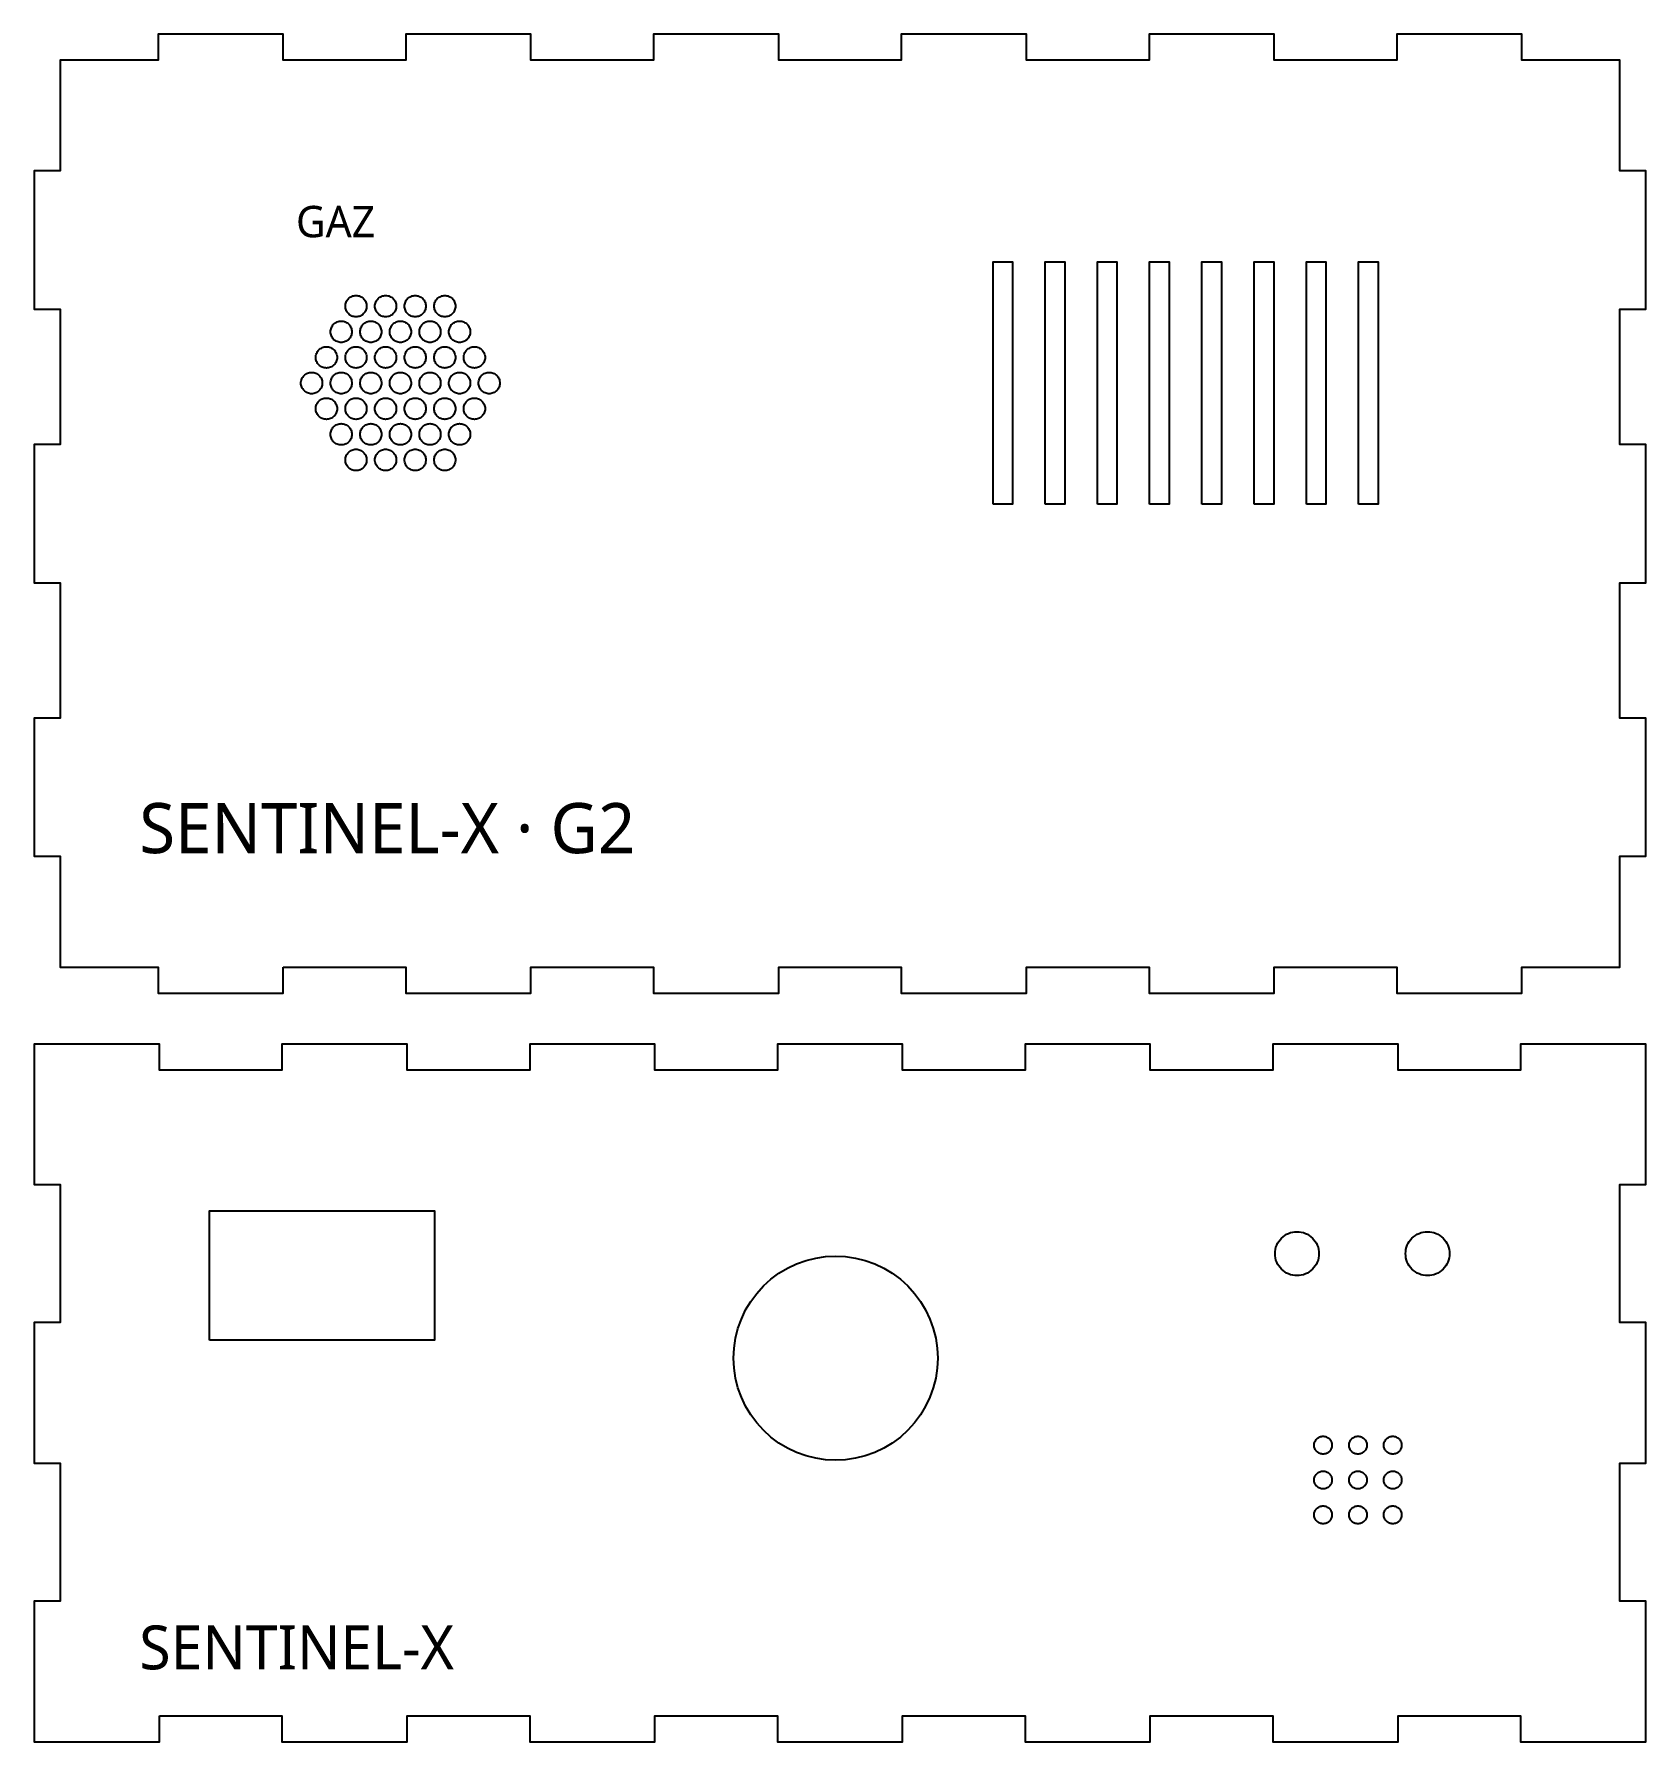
# Model space of a CAD drawing. Header units: millimetres. Extents: x 5 to 190, y 5 to 201.
import ezdxf

# ---------------------------------------------------------------- set-up
doc = ezdxf.new("R2010")
doc.units = ezdxf.units.MM
doc.layers.add('DECOUPE', color=1, linetype='Continuous')
doc.layers.add('GRAVURE', color=5, linetype='Continuous')
doc.styles.add('OpenSans', font='OpenSans-Regular.ttf')

msp = doc.modelspace()

# ---------------------------------------------------------------- texts
at = {"layer": 'GRAVURE', "style": 'OpenSans'}
for s, height, p in [('GAZ', 3.6, (35, 177.75)), ('SENTINEL-X · G2', 5.76, (17, 107)), ('SENTINEL-X', 5.04, (17, 13.25))]:
    msp.add_text(s, height=height, dxfattribs=at).set_placement(p)

# ---------------------------------------------------------------- linework, layer by layer
at = {"layer": 'DECOUPE'}
for points in [[(33.54, 93.92), (47.62, 93.92), (47.62, 90.92), (62, 90.92), (62, 93.92), (76.08, 93.92), (76.08, 90.92), (90.46, 90.92), (90.46, 93.92), (104.54, 93.92), (104.54, 90.92), (118.92, 90.92), (118.92, 93.92), (133, 93.92), (133, 90.92), (147.38, 90.92), (147.38, 93.92), (161.46, 93.92), (161.46, 90.92), (175.84, 90.92), (175.84, 93.92), (187.08, 93.92), (187.08, 106.64), (190.08, 106.64), (190.08, 122.5), (187.08, 122.5), (187.08, 138.07), (190.08, 138.07), (190.08, 153.93), (187.08, 153.93), (187.08, 169.5), (190.08, 169.5), (190.08, 185.36), (187.08, 185.36), (187.08, 198.07), (175.84, 198.07), (175.84, 201.07), (161.46, 201.07), (161.46, 198.07), (147.38, 198.07), (147.38, 201.07), (133, 201.07), (133, 198.07), (118.92, 198.07), (118.92, 201.07), (104.54, 201.07), (104.54, 198.07), (90.46, 198.07), (90.46, 201.07), (76.08, 201.07), (76.08, 198.07), (62, 198.07), (62, 201.07), (47.62, 201.07), (47.62, 198.07), (33.54, 198.07), (33.54, 201.07), (19.16, 201.07), (19.16, 198.07), (7.93, 198.07), (7.93, 185.36), (4.92, 185.36), (4.92, 169.5), (7.93, 169.5), (7.93, 153.93), (4.92, 153.93), (4.92, 138.07), (7.93, 138.07), (7.93, 122.5), (4.92, 122.5), (4.92, 106.64), (7.93, 106.64), (7.93, 93.92), (19.16, 93.92), (19.16, 90.92), (33.54, 90.92)], [(115.08, 147.07), (115.08, 174.93), (117.33, 174.93), (117.33, 147.07)], [(121.08, 147.07), (121.08, 174.93), (123.33, 174.93), (123.33, 147.07)], [(127.08, 147.07), (127.08, 174.93), (129.32, 174.93), (129.32, 147.07)], [(133.07, 147.07), (133.07, 174.93), (135.32, 174.93), (135.32, 147.07)], [(139.07, 147.07), (139.07, 174.93), (141.33, 174.93), (141.33, 147.07)], [(145.08, 147.07), (145.08, 174.93), (147.33, 174.93), (147.33, 147.07)], [(151.08, 147.07), (151.08, 174.93), (153.33, 174.93), (153.33, 147.07)], [(157.08, 147.07), (157.08, 174.93), (159.33, 174.93), (159.33, 147.07)], [(41.78, 168.61), (41.66, 168.63), (41.54, 168.66), (41.43, 168.7), (41.32, 168.75), (41.22, 168.81), (41.12, 168.89), (41.03, 168.97), (40.95, 169.06), (40.88, 169.15), (40.82, 169.26), (40.77, 169.36), (40.73, 169.48), (40.7, 169.59), (40.68, 169.71), (40.68, 169.83), (40.68, 169.95), (40.7, 170.07), (40.73, 170.19), (40.77, 170.3), (40.82, 170.41), (40.88, 170.51), (40.95, 170.61), (41.03, 170.7), (41.12, 170.78), (41.22, 170.85), (41.32, 170.91), (41.43, 170.96), (41.54, 171.01), (41.66, 171.03), (41.78, 171.05), (41.9, 171.06), (42.02, 171.05), (42.14, 171.03), (42.26, 171.01), (42.37, 170.96), (42.48, 170.91), (42.58, 170.85), (42.68, 170.78), (42.77, 170.7), (42.85, 170.61), (42.92, 170.51), (42.98, 170.41), (43.03, 170.3), (43.07, 170.19), (43.1, 170.07), (43.12, 169.95), (43.12, 169.83), (43.12, 169.71), (43.1, 169.59), (43.07, 169.48), (43.03, 169.36), (42.98, 169.26), (42.92, 169.15), (42.85, 169.06), (42.77, 168.97), (42.68, 168.89), (42.58, 168.81), (42.48, 168.75), (42.37, 168.7), (42.26, 168.66), (42.14, 168.63), (42.02, 168.61), (41.9, 168.61)], [(45.18, 168.61), (45.06, 168.63), (44.94, 168.66), (44.83, 168.7), (44.72, 168.75), (44.62, 168.81), (44.52, 168.89), (44.43, 168.97), (44.35, 169.06), (44.28, 169.15), (44.22, 169.26), (44.17, 169.36), (44.13, 169.48), (44.1, 169.59), (44.08, 169.71), (44.08, 169.83), (44.08, 169.95), (44.1, 170.07), (44.13, 170.19), (44.17, 170.3), (44.22, 170.41), (44.28, 170.51), (44.35, 170.61), (44.43, 170.7), (44.52, 170.78), (44.62, 170.85), (44.72, 170.91), (44.83, 170.96), (44.94, 171.01), (45.06, 171.03), (45.18, 171.05), (45.3, 171.06), (45.42, 171.05), (45.54, 171.03), (45.66, 171.01), (45.77, 170.96), (45.88, 170.91), (45.98, 170.85), (46.08, 170.78), (46.17, 170.7), (46.25, 170.61), (46.32, 170.51), (46.38, 170.41), (46.43, 170.3), (46.47, 170.19), (46.5, 170.07), (46.52, 169.95), (46.52, 169.83), (46.52, 169.71), (46.5, 169.59), (46.47, 169.48), (46.43, 169.36), (46.38, 169.26), (46.32, 169.15), (46.25, 169.06), (46.17, 168.97), (46.08, 168.89), (45.98, 168.81), (45.88, 168.75), (45.77, 168.7), (45.66, 168.66), (45.54, 168.63), (45.42, 168.61), (45.3, 168.61)], [(48.58, 168.61), (48.46, 168.63), (48.34, 168.66), (48.23, 168.7), (48.12, 168.75), (48.02, 168.81), (47.92, 168.89), (47.83, 168.97), (47.75, 169.06), (47.68, 169.15), (47.62, 169.26), (47.57, 169.36), (47.53, 169.48), (47.5, 169.59), (47.48, 169.71), (47.48, 169.83), (47.48, 169.95), (47.5, 170.07), (47.53, 170.19), (47.57, 170.3), (47.62, 170.41), (47.68, 170.51), (47.75, 170.61), (47.83, 170.7), (47.92, 170.78), (48.02, 170.85), (48.12, 170.91), (48.23, 170.96), (48.34, 171.01), (48.46, 171.03), (48.58, 171.05), (48.7, 171.06), (48.82, 171.05), (48.94, 171.03), (49.06, 171.01), (49.17, 170.96), (49.28, 170.91), (49.38, 170.85), (49.48, 170.78), (49.57, 170.7), (49.65, 170.61), (49.72, 170.51), (49.78, 170.41), (49.83, 170.3), (49.87, 170.19), (49.9, 170.07), (49.92, 169.95), (49.92, 169.83), (49.92, 169.71), (49.9, 169.59), (49.87, 169.48), (49.83, 169.36), (49.78, 169.26), (49.72, 169.15), (49.65, 169.06), (49.57, 168.97), (49.48, 168.89), (49.38, 168.81), (49.28, 168.75), (49.17, 168.7), (49.06, 168.66), (48.94, 168.63), (48.82, 168.61), (48.7, 168.61)], [(51.98, 168.61), (51.86, 168.63), (51.74, 168.66), (51.63, 168.7), (51.52, 168.75), (51.42, 168.81), (51.32, 168.89), (51.23, 168.97), (51.15, 169.06), (51.08, 169.15), (51.02, 169.26), (50.97, 169.36), (50.93, 169.48), (50.9, 169.59), (50.88, 169.71), (50.88, 169.83), (50.88, 169.95), (50.9, 170.07), (50.93, 170.19), (50.97, 170.3), (51.02, 170.41), (51.08, 170.51), (51.15, 170.61), (51.23, 170.7), (51.32, 170.78), (51.42, 170.85), (51.52, 170.91), (51.63, 170.96), (51.74, 171.01), (51.86, 171.03), (51.98, 171.05), (52.1, 171.06), (52.22, 171.05), (52.34, 171.03), (52.46, 171.01), (52.57, 170.96), (52.68, 170.91), (52.78, 170.85), (52.88, 170.78), (52.97, 170.7), (53.05, 170.61), (53.12, 170.51), (53.18, 170.41), (53.23, 170.3), (53.27, 170.19), (53.3, 170.07), (53.32, 169.95), (53.32, 169.83), (53.32, 169.71), (53.3, 169.59), (53.27, 169.48), (53.23, 169.36), (53.18, 169.26), (53.12, 169.15), (53.05, 169.06), (52.97, 168.97), (52.88, 168.89), (52.78, 168.81), (52.68, 168.75), (52.57, 168.7), (52.46, 168.66), (52.34, 168.63), (52.22, 168.61), (52.1, 168.61)], [(40.08, 165.67), (39.96, 165.69), (39.84, 165.72), (39.73, 165.76), (39.62, 165.81), (39.52, 165.87), (39.42, 165.94), (39.33, 166.02), (39.25, 166.11), (39.18, 166.21), (39.12, 166.31), (39.07, 166.42), (39.03, 166.53), (39, 166.65), (38.98, 166.77), (38.98, 166.89), (38.98, 167.01), (39, 167.13), (39.03, 167.24), (39.07, 167.36), (39.12, 167.47), (39.18, 167.57), (39.25, 167.67), (39.33, 167.75), (39.42, 167.84), (39.52, 167.91), (39.62, 167.97), (39.73, 168.02), (39.84, 168.06), (39.96, 168.09), (40.08, 168.11), (40.2, 168.11), (40.32, 168.11), (40.44, 168.09), (40.56, 168.06), (40.67, 168.02), (40.78, 167.97), (40.88, 167.91), (40.98, 167.84), (41.07, 167.75), (41.15, 167.67), (41.22, 167.57), (41.28, 167.47), (41.33, 167.36), (41.37, 167.24), (41.4, 167.13), (41.42, 167.01), (41.42, 166.89), (41.42, 166.77), (41.4, 166.65), (41.37, 166.53), (41.33, 166.42), (41.28, 166.31), (41.22, 166.21), (41.15, 166.11), (41.07, 166.02), (40.98, 165.94), (40.88, 165.87), (40.78, 165.81), (40.67, 165.76), (40.56, 165.72), (40.44, 165.69), (40.32, 165.67), (40.2, 165.66)], [(43.48, 165.67), (43.36, 165.69), (43.24, 165.72), (43.13, 165.76), (43.02, 165.81), (42.92, 165.87), (42.82, 165.94), (42.73, 166.02), (42.65, 166.11), (42.58, 166.21), (42.52, 166.31), (42.47, 166.42), (42.43, 166.53), (42.4, 166.65), (42.38, 166.77), (42.38, 166.89), (42.38, 167.01), (42.4, 167.13), (42.43, 167.24), (42.47, 167.36), (42.52, 167.47), (42.58, 167.57), (42.65, 167.67), (42.73, 167.75), (42.82, 167.84), (42.92, 167.91), (43.02, 167.97), (43.13, 168.02), (43.24, 168.06), (43.36, 168.09), (43.48, 168.11), (43.6, 168.11), (43.72, 168.11), (43.84, 168.09), (43.96, 168.06), (44.07, 168.02), (44.18, 167.97), (44.28, 167.91), (44.38, 167.84), (44.47, 167.75), (44.55, 167.67), (44.62, 167.57), (44.68, 167.47), (44.73, 167.36), (44.77, 167.24), (44.8, 167.13), (44.82, 167.01), (44.82, 166.89), (44.82, 166.77), (44.8, 166.65), (44.77, 166.53), (44.73, 166.42), (44.68, 166.31), (44.62, 166.21), (44.55, 166.11), (44.47, 166.02), (44.38, 165.94), (44.28, 165.87), (44.18, 165.81), (44.07, 165.76), (43.96, 165.72), (43.84, 165.69), (43.72, 165.67), (43.6, 165.66)], [(46.88, 165.67), (46.76, 165.69), (46.64, 165.72), (46.53, 165.76), (46.42, 165.81), (46.32, 165.87), (46.22, 165.94), (46.13, 166.02), (46.05, 166.11), (45.98, 166.21), (45.92, 166.31), (45.87, 166.42), (45.83, 166.53), (45.8, 166.65), (45.78, 166.77), (45.78, 166.89), (45.78, 167.01), (45.8, 167.13), (45.83, 167.24), (45.87, 167.36), (45.92, 167.47), (45.98, 167.57), (46.05, 167.67), (46.13, 167.75), (46.22, 167.84), (46.32, 167.91), (46.42, 167.97), (46.53, 168.02), (46.64, 168.06), (46.76, 168.09), (46.88, 168.11), (47, 168.11), (47.12, 168.11), (47.24, 168.09), (47.36, 168.06), (47.47, 168.02), (47.58, 167.97), (47.68, 167.91), (47.78, 167.84), (47.87, 167.75), (47.95, 167.67), (48.02, 167.57), (48.08, 167.47), (48.13, 167.36), (48.17, 167.24), (48.2, 167.13), (48.22, 167.01), (48.22, 166.89), (48.22, 166.77), (48.2, 166.65), (48.17, 166.53), (48.13, 166.42), (48.08, 166.31), (48.02, 166.21), (47.95, 166.11), (47.87, 166.02), (47.78, 165.94), (47.68, 165.87), (47.58, 165.81), (47.47, 165.76), (47.36, 165.72), (47.24, 165.69), (47.12, 165.67), (47, 165.66)], [(50.28, 165.67), (50.16, 165.69), (50.04, 165.72), (49.93, 165.76), (49.82, 165.81), (49.72, 165.87), (49.62, 165.94), (49.53, 166.02), (49.45, 166.11), (49.38, 166.21), (49.32, 166.31), (49.27, 166.42), (49.23, 166.53), (49.2, 166.65), (49.18, 166.77), (49.18, 166.89), (49.18, 167.01), (49.2, 167.13), (49.23, 167.24), (49.27, 167.36), (49.32, 167.47), (49.38, 167.57), (49.45, 167.67), (49.53, 167.75), (49.62, 167.84), (49.72, 167.91), (49.82, 167.97), (49.93, 168.02), (50.04, 168.06), (50.16, 168.09), (50.28, 168.11), (50.4, 168.11), (50.52, 168.11), (50.64, 168.09), (50.76, 168.06), (50.87, 168.02), (50.98, 167.97), (51.08, 167.91), (51.18, 167.84), (51.27, 167.75), (51.35, 167.67), (51.42, 167.57), (51.48, 167.47), (51.53, 167.36), (51.57, 167.24), (51.6, 167.13), (51.62, 167.01), (51.62, 166.89), (51.62, 166.77), (51.6, 166.65), (51.57, 166.53), (51.53, 166.42), (51.48, 166.31), (51.42, 166.21), (51.35, 166.11), (51.27, 166.02), (51.18, 165.94), (51.08, 165.87), (50.98, 165.81), (50.87, 165.76), (50.76, 165.72), (50.64, 165.69), (50.52, 165.67), (50.4, 165.66)], [(53.68, 165.67), (53.56, 165.69), (53.44, 165.72), (53.33, 165.76), (53.22, 165.81), (53.12, 165.87), (53.02, 165.94), (52.93, 166.02), (52.85, 166.11), (52.78, 166.21), (52.72, 166.31), (52.67, 166.42), (52.63, 166.53), (52.6, 166.65), (52.58, 166.77), (52.58, 166.89), (52.58, 167.01), (52.6, 167.13), (52.63, 167.24), (52.67, 167.36), (52.72, 167.47), (52.78, 167.57), (52.85, 167.67), (52.93, 167.75), (53.02, 167.84), (53.12, 167.91), (53.22, 167.97), (53.33, 168.02), (53.44, 168.06), (53.56, 168.09), (53.68, 168.11), (53.8, 168.11), (53.92, 168.11), (54.04, 168.09), (54.16, 168.06), (54.27, 168.02), (54.38, 167.97), (54.48, 167.91), (54.58, 167.84), (54.67, 167.75), (54.75, 167.67), (54.82, 167.57), (54.88, 167.47), (54.93, 167.36), (54.97, 167.24), (55, 167.13), (55.02, 167.01), (55.02, 166.89), (55.02, 166.77), (55, 166.65), (54.97, 166.53), (54.93, 166.42), (54.88, 166.31), (54.82, 166.21), (54.75, 166.11), (54.67, 166.02), (54.58, 165.94), (54.48, 165.87), (54.38, 165.81), (54.27, 165.76), (54.16, 165.72), (54.04, 165.69), (53.92, 165.67), (53.8, 165.66)], [(38.38, 162.73), (38.26, 162.74), (38.14, 162.77), (38.03, 162.81), (37.92, 162.86), (37.82, 162.93), (37.72, 163), (37.63, 163.08), (37.55, 163.17), (37.48, 163.26), (37.42, 163.37), (37.37, 163.48), (37.33, 163.59), (37.3, 163.71), (37.28, 163.82), (37.28, 163.94), (37.28, 164.06), (37.3, 164.18), (37.33, 164.3), (37.37, 164.41), (37.42, 164.52), (37.48, 164.62), (37.55, 164.72), (37.63, 164.81), (37.72, 164.89), (37.82, 164.96), (37.92, 165.02), (38.03, 165.08), (38.14, 165.12), (38.26, 165.15), (38.38, 165.16), (38.5, 165.17), (38.62, 165.16), (38.74, 165.15), (38.86, 165.12), (38.97, 165.08), (39.08, 165.02), (39.18, 164.96), (39.28, 164.89), (39.37, 164.81), (39.45, 164.72), (39.52, 164.62), (39.58, 164.52), (39.63, 164.41), (39.67, 164.3), (39.7, 164.18), (39.72, 164.06), (39.72, 163.94), (39.72, 163.82), (39.7, 163.71), (39.67, 163.59), (39.63, 163.48), (39.58, 163.37), (39.52, 163.26), (39.45, 163.17), (39.37, 163.08), (39.28, 163), (39.18, 162.93), (39.08, 162.86), (38.97, 162.81), (38.86, 162.77), (38.74, 162.74), (38.62, 162.73), (38.5, 162.72)], [(41.78, 162.73), (41.66, 162.74), (41.54, 162.77), (41.43, 162.81), (41.32, 162.86), (41.22, 162.93), (41.12, 163), (41.03, 163.08), (40.95, 163.17), (40.88, 163.26), (40.82, 163.37), (40.77, 163.48), (40.73, 163.59), (40.7, 163.71), (40.68, 163.82), (40.68, 163.94), (40.68, 164.06), (40.7, 164.18), (40.73, 164.3), (40.77, 164.41), (40.82, 164.52), (40.88, 164.62), (40.95, 164.72), (41.03, 164.81), (41.12, 164.89), (41.22, 164.96), (41.32, 165.02), (41.43, 165.08), (41.54, 165.12), (41.66, 165.15), (41.78, 165.16), (41.9, 165.17), (42.02, 165.16), (42.14, 165.15), (42.26, 165.12), (42.37, 165.08), (42.48, 165.02), (42.58, 164.96), (42.68, 164.89), (42.77, 164.81), (42.85, 164.72), (42.92, 164.62), (42.98, 164.52), (43.03, 164.41), (43.07, 164.3), (43.1, 164.18), (43.12, 164.06), (43.12, 163.94), (43.12, 163.82), (43.1, 163.71), (43.07, 163.59), (43.03, 163.48), (42.98, 163.37), (42.92, 163.26), (42.85, 163.17), (42.77, 163.08), (42.68, 163), (42.58, 162.93), (42.48, 162.86), (42.37, 162.81), (42.26, 162.77), (42.14, 162.74), (42.02, 162.73), (41.9, 162.72)], [(45.18, 162.73), (45.06, 162.74), (44.94, 162.77), (44.83, 162.81), (44.72, 162.86), (44.62, 162.93), (44.52, 163), (44.43, 163.08), (44.35, 163.17), (44.28, 163.26), (44.22, 163.37), (44.17, 163.48), (44.13, 163.59), (44.1, 163.71), (44.08, 163.82), (44.08, 163.94), (44.08, 164.06), (44.1, 164.18), (44.13, 164.3), (44.17, 164.41), (44.22, 164.52), (44.28, 164.62), (44.35, 164.72), (44.43, 164.81), (44.52, 164.89), (44.62, 164.96), (44.72, 165.02), (44.83, 165.08), (44.94, 165.12), (45.06, 165.15), (45.18, 165.16), (45.3, 165.17), (45.42, 165.16), (45.54, 165.15), (45.66, 165.12), (45.77, 165.08), (45.88, 165.02), (45.98, 164.96), (46.08, 164.89), (46.17, 164.81), (46.25, 164.72), (46.32, 164.62), (46.38, 164.52), (46.43, 164.41), (46.47, 164.3), (46.5, 164.18), (46.52, 164.06), (46.52, 163.94), (46.52, 163.82), (46.5, 163.71), (46.47, 163.59), (46.43, 163.48), (46.38, 163.37), (46.32, 163.26), (46.25, 163.17), (46.17, 163.08), (46.08, 163), (45.98, 162.93), (45.88, 162.86), (45.77, 162.81), (45.66, 162.77), (45.54, 162.74), (45.42, 162.73), (45.3, 162.72)], [(48.58, 162.73), (48.46, 162.74), (48.34, 162.77), (48.23, 162.81), (48.12, 162.86), (48.02, 162.93), (47.92, 163), (47.83, 163.08), (47.75, 163.17), (47.68, 163.26), (47.62, 163.37), (47.57, 163.48), (47.53, 163.59), (47.5, 163.71), (47.48, 163.82), (47.48, 163.94), (47.48, 164.06), (47.5, 164.18), (47.53, 164.3), (47.57, 164.41), (47.62, 164.52), (47.68, 164.62), (47.75, 164.72), (47.83, 164.81), (47.92, 164.89), (48.02, 164.96), (48.12, 165.02), (48.23, 165.08), (48.34, 165.12), (48.46, 165.15), (48.58, 165.16), (48.7, 165.17), (48.82, 165.16), (48.94, 165.15), (49.06, 165.12), (49.17, 165.08), (49.28, 165.02), (49.38, 164.96), (49.48, 164.89), (49.57, 164.81), (49.65, 164.72), (49.72, 164.62), (49.78, 164.52), (49.83, 164.41), (49.87, 164.3), (49.9, 164.18), (49.92, 164.06), (49.92, 163.94), (49.92, 163.82), (49.9, 163.71), (49.87, 163.59), (49.83, 163.48), (49.78, 163.37), (49.72, 163.26), (49.65, 163.17), (49.57, 163.08), (49.48, 163), (49.38, 162.93), (49.28, 162.86), (49.17, 162.81), (49.06, 162.77), (48.94, 162.74), (48.82, 162.73), (48.7, 162.72)], [(51.98, 162.73), (51.86, 162.74), (51.74, 162.77), (51.63, 162.81), (51.52, 162.86), (51.42, 162.93), (51.32, 163), (51.23, 163.08), (51.15, 163.17), (51.08, 163.26), (51.02, 163.37), (50.97, 163.48), (50.93, 163.59), (50.9, 163.71), (50.88, 163.82), (50.88, 163.94), (50.88, 164.06), (50.9, 164.18), (50.93, 164.3), (50.97, 164.41), (51.02, 164.52), (51.08, 164.62), (51.15, 164.72), (51.23, 164.81), (51.32, 164.89), (51.42, 164.96), (51.52, 165.02), (51.63, 165.08), (51.74, 165.12), (51.86, 165.15), (51.98, 165.16), (52.1, 165.17), (52.22, 165.16), (52.34, 165.15), (52.46, 165.12), (52.57, 165.08), (52.68, 165.02), (52.78, 164.96), (52.88, 164.89), (52.97, 164.81), (53.05, 164.72), (53.12, 164.62), (53.18, 164.52), (53.23, 164.41), (53.27, 164.3), (53.3, 164.18), (53.32, 164.06), (53.32, 163.94), (53.32, 163.82), (53.3, 163.71), (53.27, 163.59), (53.23, 163.48), (53.18, 163.37), (53.12, 163.26), (53.05, 163.17), (52.97, 163.08), (52.88, 163), (52.78, 162.93), (52.68, 162.86), (52.57, 162.81), (52.46, 162.77), (52.34, 162.74), (52.22, 162.73), (52.1, 162.72)], [(55.38, 162.73), (55.26, 162.74), (55.14, 162.77), (55.03, 162.81), (54.92, 162.86), (54.82, 162.93), (54.72, 163), (54.63, 163.08), (54.55, 163.17), (54.48, 163.26), (54.42, 163.37), (54.37, 163.48), (54.33, 163.59), (54.3, 163.71), (54.28, 163.82), (54.28, 163.94), (54.28, 164.06), (54.3, 164.18), (54.33, 164.3), (54.37, 164.41), (54.42, 164.52), (54.48, 164.62), (54.55, 164.72), (54.63, 164.81), (54.72, 164.89), (54.82, 164.96), (54.92, 165.02), (55.03, 165.08), (55.14, 165.12), (55.26, 165.15), (55.38, 165.16), (55.5, 165.17), (55.62, 165.16), (55.74, 165.15), (55.86, 165.12), (55.97, 165.08), (56.08, 165.02), (56.18, 164.96), (56.28, 164.89), (56.37, 164.81), (56.45, 164.72), (56.52, 164.62), (56.58, 164.52), (56.63, 164.41), (56.67, 164.3), (56.7, 164.18), (56.72, 164.06), (56.72, 163.94), (56.72, 163.82), (56.7, 163.71), (56.67, 163.59), (56.63, 163.48), (56.58, 163.37), (56.52, 163.26), (56.45, 163.17), (56.37, 163.08), (56.28, 163), (56.18, 162.93), (56.08, 162.86), (55.97, 162.81), (55.86, 162.77), (55.74, 162.74), (55.62, 162.73), (55.5, 162.72)], [(36.68, 159.78), (36.56, 159.8), (36.44, 159.83), (36.33, 159.87), (36.22, 159.92), (36.12, 159.98), (36.02, 160.05), (35.93, 160.13), (35.85, 160.22), (35.78, 160.32), (35.72, 160.42), (35.67, 160.53), (35.63, 160.64), (35.6, 160.76), (35.58, 160.88), (35.58, 161), (35.58, 161.12), (35.6, 161.24), (35.63, 161.36), (35.67, 161.47), (35.72, 161.58), (35.78, 161.68), (35.85, 161.78), (35.93, 161.87), (36.02, 161.95), (36.12, 162.02), (36.22, 162.08), (36.33, 162.13), (36.44, 162.17), (36.56, 162.2), (36.68, 162.22), (36.8, 162.22), (36.92, 162.22), (37.04, 162.2), (37.16, 162.17), (37.27, 162.13), (37.38, 162.08), (37.48, 162.02), (37.58, 161.95), (37.67, 161.87), (37.75, 161.78), (37.82, 161.68), (37.88, 161.58), (37.93, 161.47), (37.97, 161.36), (38, 161.24), (38.02, 161.12), (38.02, 161), (38.02, 160.88), (38, 160.76), (37.97, 160.64), (37.93, 160.53), (37.88, 160.42), (37.82, 160.32), (37.75, 160.22), (37.67, 160.13), (37.58, 160.05), (37.48, 159.98), (37.38, 159.92), (37.27, 159.87), (37.16, 159.83), (37.04, 159.8), (36.92, 159.78), (36.8, 159.78)], [(40.08, 159.78), (39.96, 159.8), (39.84, 159.83), (39.73, 159.87), (39.62, 159.92), (39.52, 159.98), (39.42, 160.05), (39.33, 160.13), (39.25, 160.22), (39.18, 160.32), (39.12, 160.42), (39.07, 160.53), (39.03, 160.64), (39, 160.76), (38.98, 160.88), (38.98, 161), (38.98, 161.12), (39, 161.24), (39.03, 161.36), (39.07, 161.47), (39.12, 161.58), (39.18, 161.68), (39.25, 161.78), (39.33, 161.87), (39.42, 161.95), (39.52, 162.02), (39.62, 162.08), (39.73, 162.13), (39.84, 162.17), (39.96, 162.2), (40.08, 162.22), (40.2, 162.22), (40.32, 162.22), (40.44, 162.2), (40.56, 162.17), (40.67, 162.13), (40.78, 162.08), (40.88, 162.02), (40.98, 161.95), (41.07, 161.87), (41.15, 161.78), (41.22, 161.68), (41.28, 161.58), (41.33, 161.47), (41.37, 161.36), (41.4, 161.24), (41.42, 161.12), (41.42, 161), (41.42, 160.88), (41.4, 160.76), (41.37, 160.64), (41.33, 160.53), (41.28, 160.42), (41.22, 160.32), (41.15, 160.22), (41.07, 160.13), (40.98, 160.05), (40.88, 159.98), (40.78, 159.92), (40.67, 159.87), (40.56, 159.83), (40.44, 159.8), (40.32, 159.78), (40.2, 159.78)], [(43.48, 159.78), (43.36, 159.8), (43.24, 159.83), (43.13, 159.87), (43.02, 159.92), (42.92, 159.98), (42.82, 160.05), (42.73, 160.13), (42.65, 160.22), (42.58, 160.32), (42.52, 160.42), (42.47, 160.53), (42.43, 160.64), (42.4, 160.76), (42.38, 160.88), (42.38, 161), (42.38, 161.12), (42.4, 161.24), (42.43, 161.36), (42.47, 161.47), (42.52, 161.58), (42.58, 161.68), (42.65, 161.78), (42.73, 161.87), (42.82, 161.95), (42.92, 162.02), (43.02, 162.08), (43.13, 162.13), (43.24, 162.17), (43.36, 162.2), (43.48, 162.22), (43.6, 162.22), (43.72, 162.22), (43.84, 162.2), (43.96, 162.17), (44.07, 162.13), (44.18, 162.08), (44.28, 162.02), (44.38, 161.95), (44.47, 161.87), (44.55, 161.78), (44.62, 161.68), (44.68, 161.58), (44.73, 161.47), (44.77, 161.36), (44.8, 161.24), (44.82, 161.12), (44.82, 161), (44.82, 160.88), (44.8, 160.76), (44.77, 160.64), (44.73, 160.53), (44.68, 160.42), (44.62, 160.32), (44.55, 160.22), (44.47, 160.13), (44.38, 160.05), (44.28, 159.98), (44.18, 159.92), (44.07, 159.87), (43.96, 159.83), (43.84, 159.8), (43.72, 159.78), (43.6, 159.78)], [(46.88, 159.78), (46.76, 159.8), (46.64, 159.83), (46.53, 159.87), (46.42, 159.92), (46.32, 159.98), (46.22, 160.05), (46.13, 160.13), (46.05, 160.22), (45.98, 160.32), (45.92, 160.42), (45.87, 160.53), (45.83, 160.64), (45.8, 160.76), (45.78, 160.88), (45.78, 161), (45.78, 161.12), (45.8, 161.24), (45.83, 161.36), (45.87, 161.47), (45.92, 161.58), (45.98, 161.68), (46.05, 161.78), (46.13, 161.87), (46.22, 161.95), (46.32, 162.02), (46.42, 162.08), (46.53, 162.13), (46.64, 162.17), (46.76, 162.2), (46.88, 162.22), (47, 162.22), (47.12, 162.22), (47.24, 162.2), (47.36, 162.17), (47.47, 162.13), (47.58, 162.08), (47.68, 162.02), (47.78, 161.95), (47.87, 161.87), (47.95, 161.78), (48.02, 161.68), (48.08, 161.58), (48.13, 161.47), (48.17, 161.36), (48.2, 161.24), (48.22, 161.12), (48.22, 161), (48.22, 160.88), (48.2, 160.76), (48.17, 160.64), (48.13, 160.53), (48.08, 160.42), (48.02, 160.32), (47.95, 160.22), (47.87, 160.13), (47.78, 160.05), (47.68, 159.98), (47.58, 159.92), (47.47, 159.87), (47.36, 159.83), (47.24, 159.8), (47.12, 159.78), (47, 159.78)], [(50.28, 159.78), (50.16, 159.8), (50.04, 159.83), (49.93, 159.87), (49.82, 159.92), (49.72, 159.98), (49.62, 160.05), (49.53, 160.13), (49.45, 160.22), (49.38, 160.32), (49.32, 160.42), (49.27, 160.53), (49.23, 160.64), (49.2, 160.76), (49.18, 160.88), (49.18, 161), (49.18, 161.12), (49.2, 161.24), (49.23, 161.36), (49.27, 161.47), (49.32, 161.58), (49.38, 161.68), (49.45, 161.78), (49.53, 161.87), (49.62, 161.95), (49.72, 162.02), (49.82, 162.08), (49.93, 162.13), (50.04, 162.17), (50.16, 162.2), (50.28, 162.22), (50.4, 162.22), (50.52, 162.22), (50.64, 162.2), (50.76, 162.17), (50.87, 162.13), (50.98, 162.08), (51.08, 162.02), (51.18, 161.95), (51.27, 161.87), (51.35, 161.78), (51.42, 161.68), (51.48, 161.58), (51.53, 161.47), (51.57, 161.36), (51.6, 161.24), (51.62, 161.12), (51.62, 161), (51.62, 160.88), (51.6, 160.76), (51.57, 160.64), (51.53, 160.53), (51.48, 160.42), (51.42, 160.32), (51.35, 160.22), (51.27, 160.13), (51.18, 160.05), (51.08, 159.98), (50.98, 159.92), (50.87, 159.87), (50.76, 159.83), (50.64, 159.8), (50.52, 159.78), (50.4, 159.78)], [(53.68, 159.78), (53.56, 159.8), (53.44, 159.83), (53.33, 159.87), (53.22, 159.92), (53.12, 159.98), (53.02, 160.05), (52.93, 160.13), (52.85, 160.22), (52.78, 160.32), (52.72, 160.42), (52.67, 160.53), (52.63, 160.64), (52.6, 160.76), (52.58, 160.88), (52.58, 161), (52.58, 161.12), (52.6, 161.24), (52.63, 161.36), (52.67, 161.47), (52.72, 161.58), (52.78, 161.68), (52.85, 161.78), (52.93, 161.87), (53.02, 161.95), (53.12, 162.02), (53.22, 162.08), (53.33, 162.13), (53.44, 162.17), (53.56, 162.2), (53.68, 162.22), (53.8, 162.22), (53.92, 162.22), (54.04, 162.2), (54.16, 162.17), (54.27, 162.13), (54.38, 162.08), (54.48, 162.02), (54.58, 161.95), (54.67, 161.87), (54.75, 161.78), (54.82, 161.68), (54.88, 161.58), (54.93, 161.47), (54.97, 161.36), (55, 161.24), (55.02, 161.12), (55.02, 161), (55.02, 160.88), (55, 160.76), (54.97, 160.64), (54.93, 160.53), (54.88, 160.42), (54.82, 160.32), (54.75, 160.22), (54.67, 160.13), (54.58, 160.05), (54.48, 159.98), (54.38, 159.92), (54.27, 159.87), (54.16, 159.83), (54.04, 159.8), (53.92, 159.78), (53.8, 159.78)], [(57.08, 159.78), (56.96, 159.8), (56.84, 159.83), (56.73, 159.87), (56.62, 159.92), (56.52, 159.98), (56.42, 160.05), (56.33, 160.13), (56.25, 160.22), (56.18, 160.32), (56.12, 160.42), (56.07, 160.53), (56.03, 160.64), (56, 160.76), (55.98, 160.88), (55.98, 161), (55.98, 161.12), (56, 161.24), (56.03, 161.36), (56.07, 161.47), (56.12, 161.58), (56.18, 161.68), (56.25, 161.78), (56.33, 161.87), (56.42, 161.95), (56.52, 162.02), (56.62, 162.08), (56.73, 162.13), (56.84, 162.17), (56.96, 162.2), (57.08, 162.22), (57.2, 162.22), (57.32, 162.22), (57.44, 162.2), (57.56, 162.17), (57.67, 162.13), (57.78, 162.08), (57.88, 162.02), (57.98, 161.95), (58.07, 161.87), (58.15, 161.78), (58.22, 161.68), (58.28, 161.58), (58.33, 161.47), (58.37, 161.36), (58.4, 161.24), (58.42, 161.12), (58.42, 161), (58.42, 160.88), (58.4, 160.76), (58.37, 160.64), (58.33, 160.53), (58.28, 160.42), (58.22, 160.32), (58.15, 160.22), (58.07, 160.13), (57.98, 160.05), (57.88, 159.98), (57.78, 159.92), (57.67, 159.87), (57.56, 159.83), (57.44, 159.8), (57.32, 159.78), (57.2, 159.78)], [(38.38, 156.84), (38.26, 156.85), (38.14, 156.88), (38.03, 156.92), (37.92, 156.98), (37.82, 157.04), (37.72, 157.11), (37.63, 157.19), (37.55, 157.28), (37.48, 157.38), (37.42, 157.48), (37.37, 157.59), (37.33, 157.7), (37.3, 157.82), (37.28, 157.94), (37.28, 158.06), (37.28, 158.18), (37.3, 158.29), (37.33, 158.41), (37.37, 158.52), (37.42, 158.63), (37.48, 158.74), (37.55, 158.83), (37.63, 158.92), (37.72, 159), (37.82, 159.07), (37.92, 159.14), (38.03, 159.19), (38.14, 159.23), (38.26, 159.26), (38.38, 159.27), (38.5, 159.28), (38.62, 159.27), (38.74, 159.26), (38.86, 159.23), (38.97, 159.19), (39.08, 159.14), (39.18, 159.07), (39.28, 159), (39.37, 158.92), (39.45, 158.83), (39.52, 158.74), (39.58, 158.63), (39.63, 158.52), (39.67, 158.41), (39.7, 158.29), (39.72, 158.18), (39.72, 158.06), (39.72, 157.94), (39.7, 157.82), (39.67, 157.7), (39.63, 157.59), (39.58, 157.48), (39.52, 157.38), (39.45, 157.28), (39.37, 157.19), (39.28, 157.11), (39.18, 157.04), (39.08, 156.98), (38.97, 156.92), (38.86, 156.88), (38.74, 156.85), (38.62, 156.84), (38.5, 156.83)], [(41.78, 156.84), (41.66, 156.85), (41.54, 156.88), (41.43, 156.92), (41.32, 156.98), (41.22, 157.04), (41.12, 157.11), (41.03, 157.19), (40.95, 157.28), (40.88, 157.38), (40.82, 157.48), (40.77, 157.59), (40.73, 157.7), (40.7, 157.82), (40.68, 157.94), (40.68, 158.06), (40.68, 158.18), (40.7, 158.29), (40.73, 158.41), (40.77, 158.52), (40.82, 158.63), (40.88, 158.74), (40.95, 158.83), (41.03, 158.92), (41.12, 159), (41.22, 159.07), (41.32, 159.14), (41.43, 159.19), (41.54, 159.23), (41.66, 159.26), (41.78, 159.27), (41.9, 159.28), (42.02, 159.27), (42.14, 159.26), (42.26, 159.23), (42.37, 159.19), (42.48, 159.14), (42.58, 159.07), (42.68, 159), (42.77, 158.92), (42.85, 158.83), (42.92, 158.74), (42.98, 158.63), (43.03, 158.52), (43.07, 158.41), (43.1, 158.29), (43.12, 158.18), (43.12, 158.06), (43.12, 157.94), (43.1, 157.82), (43.07, 157.7), (43.03, 157.59), (42.98, 157.48), (42.92, 157.38), (42.85, 157.28), (42.77, 157.19), (42.68, 157.11), (42.58, 157.04), (42.48, 156.98), (42.37, 156.92), (42.26, 156.88), (42.14, 156.85), (42.02, 156.84), (41.9, 156.83)], [(45.18, 156.84), (45.06, 156.85), (44.94, 156.88), (44.83, 156.92), (44.72, 156.98), (44.62, 157.04), (44.52, 157.11), (44.43, 157.19), (44.35, 157.28), (44.28, 157.38), (44.22, 157.48), (44.17, 157.59), (44.13, 157.7), (44.1, 157.82), (44.08, 157.94), (44.08, 158.06), (44.08, 158.18), (44.1, 158.29), (44.13, 158.41), (44.17, 158.52), (44.22, 158.63), (44.28, 158.74), (44.35, 158.83), (44.43, 158.92), (44.52, 159), (44.62, 159.07), (44.72, 159.14), (44.83, 159.19), (44.94, 159.23), (45.06, 159.26), (45.18, 159.27), (45.3, 159.28), (45.42, 159.27), (45.54, 159.26), (45.66, 159.23), (45.77, 159.19), (45.88, 159.14), (45.98, 159.07), (46.08, 159), (46.17, 158.92), (46.25, 158.83), (46.32, 158.74), (46.38, 158.63), (46.43, 158.52), (46.47, 158.41), (46.5, 158.29), (46.52, 158.18), (46.52, 158.06), (46.52, 157.94), (46.5, 157.82), (46.47, 157.7), (46.43, 157.59), (46.38, 157.48), (46.32, 157.38), (46.25, 157.28), (46.17, 157.19), (46.08, 157.11), (45.98, 157.04), (45.88, 156.98), (45.77, 156.92), (45.66, 156.88), (45.54, 156.85), (45.42, 156.84), (45.3, 156.83)], [(48.58, 156.84), (48.46, 156.85), (48.34, 156.88), (48.23, 156.92), (48.12, 156.98), (48.02, 157.04), (47.92, 157.11), (47.83, 157.19), (47.75, 157.28), (47.68, 157.38), (47.62, 157.48), (47.57, 157.59), (47.53, 157.7), (47.5, 157.82), (47.48, 157.94), (47.48, 158.06), (47.48, 158.18), (47.5, 158.29), (47.53, 158.41), (47.57, 158.52), (47.62, 158.63), (47.68, 158.74), (47.75, 158.83), (47.83, 158.92), (47.92, 159), (48.02, 159.07), (48.12, 159.14), (48.23, 159.19), (48.34, 159.23), (48.46, 159.26), (48.58, 159.27), (48.7, 159.28), (48.82, 159.27), (48.94, 159.26), (49.06, 159.23), (49.17, 159.19), (49.28, 159.14), (49.38, 159.07), (49.48, 159), (49.57, 158.92), (49.65, 158.83), (49.72, 158.74), (49.78, 158.63), (49.83, 158.52), (49.87, 158.41), (49.9, 158.29), (49.92, 158.18), (49.92, 158.06), (49.92, 157.94), (49.9, 157.82), (49.87, 157.7), (49.83, 157.59), (49.78, 157.48), (49.72, 157.38), (49.65, 157.28), (49.57, 157.19), (49.48, 157.11), (49.38, 157.04), (49.28, 156.98), (49.17, 156.92), (49.06, 156.88), (48.94, 156.85), (48.82, 156.84), (48.7, 156.83)], [(51.98, 156.84), (51.86, 156.85), (51.74, 156.88), (51.63, 156.92), (51.52, 156.98), (51.42, 157.04), (51.32, 157.11), (51.23, 157.19), (51.15, 157.28), (51.08, 157.38), (51.02, 157.48), (50.97, 157.59), (50.93, 157.7), (50.9, 157.82), (50.88, 157.94), (50.88, 158.06), (50.88, 158.18), (50.9, 158.29), (50.93, 158.41), (50.97, 158.52), (51.02, 158.63), (51.08, 158.74), (51.15, 158.83), (51.23, 158.92), (51.32, 159), (51.42, 159.07), (51.52, 159.14), (51.63, 159.19), (51.74, 159.23), (51.86, 159.26), (51.98, 159.27), (52.1, 159.28), (52.22, 159.27), (52.34, 159.26), (52.46, 159.23), (52.57, 159.19), (52.68, 159.14), (52.78, 159.07), (52.88, 159), (52.97, 158.92), (53.05, 158.83), (53.12, 158.74), (53.18, 158.63), (53.23, 158.52), (53.27, 158.41), (53.3, 158.29), (53.32, 158.18), (53.32, 158.06), (53.32, 157.94), (53.3, 157.82), (53.27, 157.7), (53.23, 157.59), (53.18, 157.48), (53.12, 157.38), (53.05, 157.28), (52.97, 157.19), (52.88, 157.11), (52.78, 157.04), (52.68, 156.98), (52.57, 156.92), (52.46, 156.88), (52.34, 156.85), (52.22, 156.84), (52.1, 156.83)], [(55.38, 156.84), (55.26, 156.85), (55.14, 156.88), (55.03, 156.92), (54.92, 156.98), (54.82, 157.04), (54.72, 157.11), (54.63, 157.19), (54.55, 157.28), (54.48, 157.38), (54.42, 157.48), (54.37, 157.59), (54.33, 157.7), (54.3, 157.82), (54.28, 157.94), (54.28, 158.06), (54.28, 158.18), (54.3, 158.29), (54.33, 158.41), (54.37, 158.52), (54.42, 158.63), (54.48, 158.74), (54.55, 158.83), (54.63, 158.92), (54.72, 159), (54.82, 159.07), (54.92, 159.14), (55.03, 159.19), (55.14, 159.23), (55.26, 159.26), (55.38, 159.27), (55.5, 159.28), (55.62, 159.27), (55.74, 159.26), (55.86, 159.23), (55.97, 159.19), (56.08, 159.14), (56.18, 159.07), (56.28, 159), (56.37, 158.92), (56.45, 158.83), (56.52, 158.74), (56.58, 158.63), (56.63, 158.52), (56.67, 158.41), (56.7, 158.29), (56.72, 158.18), (56.72, 158.06), (56.72, 157.94), (56.7, 157.82), (56.67, 157.7), (56.63, 157.59), (56.58, 157.48), (56.52, 157.38), (56.45, 157.28), (56.37, 157.19), (56.28, 157.11), (56.18, 157.04), (56.08, 156.98), (55.97, 156.92), (55.86, 156.88), (55.74, 156.85), (55.62, 156.84), (55.5, 156.83)], [(40.08, 153.89), (39.96, 153.91), (39.84, 153.94), (39.73, 153.98), (39.62, 154.03), (39.52, 154.09), (39.42, 154.16), (39.33, 154.25), (39.25, 154.33), (39.18, 154.43), (39.12, 154.53), (39.07, 154.64), (39.03, 154.76), (39, 154.87), (38.98, 154.99), (38.98, 155.11), (38.98, 155.23), (39, 155.35), (39.03, 155.47), (39.07, 155.58), (39.12, 155.69), (39.18, 155.79), (39.25, 155.89), (39.33, 155.98), (39.42, 156.06), (39.52, 156.13), (39.62, 156.19), (39.73, 156.24), (39.84, 156.28), (39.96, 156.31), (40.08, 156.33), (40.2, 156.34), (40.32, 156.33), (40.44, 156.31), (40.56, 156.28), (40.67, 156.24), (40.78, 156.19), (40.88, 156.13), (40.98, 156.06), (41.07, 155.98), (41.15, 155.89), (41.22, 155.79), (41.28, 155.69), (41.33, 155.58), (41.37, 155.47), (41.4, 155.35), (41.42, 155.23), (41.42, 155.11), (41.42, 154.99), (41.4, 154.87), (41.37, 154.76), (41.33, 154.64), (41.28, 154.53), (41.22, 154.43), (41.15, 154.33), (41.07, 154.25), (40.98, 154.16), (40.88, 154.09), (40.78, 154.03), (40.67, 153.98), (40.56, 153.94), (40.44, 153.91), (40.32, 153.89), (40.2, 153.89)], [(43.48, 153.89), (43.36, 153.91), (43.24, 153.94), (43.13, 153.98), (43.02, 154.03), (42.92, 154.09), (42.82, 154.16), (42.73, 154.25), (42.65, 154.33), (42.58, 154.43), (42.52, 154.53), (42.47, 154.64), (42.43, 154.76), (42.4, 154.87), (42.38, 154.99), (42.38, 155.11), (42.38, 155.23), (42.4, 155.35), (42.43, 155.47), (42.47, 155.58), (42.52, 155.69), (42.58, 155.79), (42.65, 155.89), (42.73, 155.98), (42.82, 156.06), (42.92, 156.13), (43.02, 156.19), (43.13, 156.24), (43.24, 156.28), (43.36, 156.31), (43.48, 156.33), (43.6, 156.34), (43.72, 156.33), (43.84, 156.31), (43.96, 156.28), (44.07, 156.24), (44.18, 156.19), (44.28, 156.13), (44.38, 156.06), (44.47, 155.98), (44.55, 155.89), (44.62, 155.79), (44.68, 155.69), (44.73, 155.58), (44.77, 155.47), (44.8, 155.35), (44.82, 155.23), (44.82, 155.11), (44.82, 154.99), (44.8, 154.87), (44.77, 154.76), (44.73, 154.64), (44.68, 154.53), (44.62, 154.43), (44.55, 154.33), (44.47, 154.25), (44.38, 154.16), (44.28, 154.09), (44.18, 154.03), (44.07, 153.98), (43.96, 153.94), (43.84, 153.91), (43.72, 153.89), (43.6, 153.89)], [(46.88, 153.89), (46.76, 153.91), (46.64, 153.94), (46.53, 153.98), (46.42, 154.03), (46.32, 154.09), (46.22, 154.16), (46.13, 154.25), (46.05, 154.33), (45.98, 154.43), (45.92, 154.53), (45.87, 154.64), (45.83, 154.76), (45.8, 154.87), (45.78, 154.99), (45.78, 155.11), (45.78, 155.23), (45.8, 155.35), (45.83, 155.47), (45.87, 155.58), (45.92, 155.69), (45.98, 155.79), (46.05, 155.89), (46.13, 155.98), (46.22, 156.06), (46.32, 156.13), (46.42, 156.19), (46.53, 156.24), (46.64, 156.28), (46.76, 156.31), (46.88, 156.33), (47, 156.34), (47.12, 156.33), (47.24, 156.31), (47.36, 156.28), (47.47, 156.24), (47.58, 156.19), (47.68, 156.13), (47.78, 156.06), (47.87, 155.98), (47.95, 155.89), (48.02, 155.79), (48.08, 155.69), (48.13, 155.58), (48.17, 155.47), (48.2, 155.35), (48.22, 155.23), (48.22, 155.11), (48.22, 154.99), (48.2, 154.87), (48.17, 154.76), (48.13, 154.64), (48.08, 154.53), (48.02, 154.43), (47.95, 154.33), (47.87, 154.25), (47.78, 154.16), (47.68, 154.09), (47.58, 154.03), (47.47, 153.98), (47.36, 153.94), (47.24, 153.91), (47.12, 153.89), (47, 153.89)], [(50.28, 153.89), (50.16, 153.91), (50.04, 153.94), (49.93, 153.98), (49.82, 154.03), (49.72, 154.09), (49.62, 154.16), (49.53, 154.25), (49.45, 154.33), (49.38, 154.43), (49.32, 154.53), (49.27, 154.64), (49.23, 154.76), (49.2, 154.87), (49.18, 154.99), (49.18, 155.11), (49.18, 155.23), (49.2, 155.35), (49.23, 155.47), (49.27, 155.58), (49.32, 155.69), (49.38, 155.79), (49.45, 155.89), (49.53, 155.98), (49.62, 156.06), (49.72, 156.13), (49.82, 156.19), (49.93, 156.24), (50.04, 156.28), (50.16, 156.31), (50.28, 156.33), (50.4, 156.34), (50.52, 156.33), (50.64, 156.31), (50.76, 156.28), (50.87, 156.24), (50.98, 156.19), (51.08, 156.13), (51.18, 156.06), (51.27, 155.98), (51.35, 155.89), (51.42, 155.79), (51.48, 155.69), (51.53, 155.58), (51.57, 155.47), (51.6, 155.35), (51.62, 155.23), (51.62, 155.11), (51.62, 154.99), (51.6, 154.87), (51.57, 154.76), (51.53, 154.64), (51.48, 154.53), (51.42, 154.43), (51.35, 154.33), (51.27, 154.25), (51.18, 154.16), (51.08, 154.09), (50.98, 154.03), (50.87, 153.98), (50.76, 153.94), (50.64, 153.91), (50.52, 153.89), (50.4, 153.89)], [(53.68, 153.89), (53.56, 153.91), (53.44, 153.94), (53.33, 153.98), (53.22, 154.03), (53.12, 154.09), (53.02, 154.16), (52.93, 154.25), (52.85, 154.33), (52.78, 154.43), (52.72, 154.53), (52.67, 154.64), (52.63, 154.76), (52.6, 154.87), (52.58, 154.99), (52.58, 155.11), (52.58, 155.23), (52.6, 155.35), (52.63, 155.47), (52.67, 155.58), (52.72, 155.69), (52.78, 155.79), (52.85, 155.89), (52.93, 155.98), (53.02, 156.06), (53.12, 156.13), (53.22, 156.19), (53.33, 156.24), (53.44, 156.28), (53.56, 156.31), (53.68, 156.33), (53.8, 156.34), (53.92, 156.33), (54.04, 156.31), (54.16, 156.28), (54.27, 156.24), (54.38, 156.19), (54.48, 156.13), (54.58, 156.06), (54.67, 155.98), (54.75, 155.89), (54.82, 155.79), (54.88, 155.69), (54.93, 155.58), (54.97, 155.47), (55, 155.35), (55.02, 155.23), (55.02, 155.11), (55.02, 154.99), (55, 154.87), (54.97, 154.76), (54.93, 154.64), (54.88, 154.53), (54.82, 154.43), (54.75, 154.33), (54.67, 154.25), (54.58, 154.16), (54.48, 154.09), (54.38, 154.03), (54.27, 153.98), (54.16, 153.94), (54.04, 153.91), (53.92, 153.89), (53.8, 153.89)], [(41.78, 150.95), (41.66, 150.97), (41.54, 150.99), (41.43, 151.04), (41.32, 151.09), (41.22, 151.15), (41.12, 151.22), (41.03, 151.3), (40.95, 151.39), (40.88, 151.49), (40.82, 151.59), (40.77, 151.7), (40.73, 151.81), (40.7, 151.93), (40.68, 152.05), (40.68, 152.17), (40.68, 152.29), (40.7, 152.41), (40.73, 152.52), (40.77, 152.64), (40.82, 152.74), (40.88, 152.85), (40.95, 152.94), (41.03, 153.03), (41.12, 153.11), (41.22, 153.19), (41.32, 153.25), (41.43, 153.3), (41.54, 153.34), (41.66, 153.37), (41.78, 153.39), (41.9, 153.39), (42.02, 153.39), (42.14, 153.37), (42.26, 153.34), (42.37, 153.3), (42.48, 153.25), (42.58, 153.19), (42.68, 153.11), (42.77, 153.03), (42.85, 152.94), (42.92, 152.85), (42.98, 152.74), (43.03, 152.64), (43.07, 152.52), (43.1, 152.41), (43.12, 152.29), (43.12, 152.17), (43.12, 152.05), (43.1, 151.93), (43.07, 151.81), (43.03, 151.7), (42.98, 151.59), (42.92, 151.49), (42.85, 151.39), (42.77, 151.3), (42.68, 151.22), (42.58, 151.15), (42.48, 151.09), (42.37, 151.04), (42.26, 150.99), (42.14, 150.97), (42.02, 150.95), (41.9, 150.94)], [(45.18, 150.95), (45.06, 150.97), (44.94, 150.99), (44.83, 151.04), (44.72, 151.09), (44.62, 151.15), (44.52, 151.22), (44.43, 151.3), (44.35, 151.39), (44.28, 151.49), (44.22, 151.59), (44.17, 151.7), (44.13, 151.81), (44.1, 151.93), (44.08, 152.05), (44.08, 152.17), (44.08, 152.29), (44.1, 152.41), (44.13, 152.52), (44.17, 152.64), (44.22, 152.74), (44.28, 152.85), (44.35, 152.94), (44.43, 153.03), (44.52, 153.11), (44.62, 153.19), (44.72, 153.25), (44.83, 153.3), (44.94, 153.34), (45.06, 153.37), (45.18, 153.39), (45.3, 153.39), (45.42, 153.39), (45.54, 153.37), (45.66, 153.34), (45.77, 153.3), (45.88, 153.25), (45.98, 153.19), (46.08, 153.11), (46.17, 153.03), (46.25, 152.94), (46.32, 152.85), (46.38, 152.74), (46.43, 152.64), (46.47, 152.52), (46.5, 152.41), (46.52, 152.29), (46.52, 152.17), (46.52, 152.05), (46.5, 151.93), (46.47, 151.81), (46.43, 151.7), (46.38, 151.59), (46.32, 151.49), (46.25, 151.39), (46.17, 151.3), (46.08, 151.22), (45.98, 151.15), (45.88, 151.09), (45.77, 151.04), (45.66, 150.99), (45.54, 150.97), (45.42, 150.95), (45.3, 150.94)], [(48.58, 150.95), (48.46, 150.97), (48.34, 150.99), (48.23, 151.04), (48.12, 151.09), (48.02, 151.15), (47.92, 151.22), (47.83, 151.3), (47.75, 151.39), (47.68, 151.49), (47.62, 151.59), (47.57, 151.7), (47.53, 151.81), (47.5, 151.93), (47.48, 152.05), (47.48, 152.17), (47.48, 152.29), (47.5, 152.41), (47.53, 152.52), (47.57, 152.64), (47.62, 152.74), (47.68, 152.85), (47.75, 152.94), (47.83, 153.03), (47.92, 153.11), (48.02, 153.19), (48.12, 153.25), (48.23, 153.3), (48.34, 153.34), (48.46, 153.37), (48.58, 153.39), (48.7, 153.39), (48.82, 153.39), (48.94, 153.37), (49.06, 153.34), (49.17, 153.3), (49.28, 153.25), (49.38, 153.19), (49.48, 153.11), (49.57, 153.03), (49.65, 152.94), (49.72, 152.85), (49.78, 152.74), (49.83, 152.64), (49.87, 152.52), (49.9, 152.41), (49.92, 152.29), (49.92, 152.17), (49.92, 152.05), (49.9, 151.93), (49.87, 151.81), (49.83, 151.7), (49.78, 151.59), (49.72, 151.49), (49.65, 151.39), (49.57, 151.3), (49.48, 151.22), (49.38, 151.15), (49.28, 151.09), (49.17, 151.04), (49.06, 150.99), (48.94, 150.97), (48.82, 150.95), (48.7, 150.94)], [(51.98, 150.95), (51.86, 150.97), (51.74, 150.99), (51.63, 151.04), (51.52, 151.09), (51.42, 151.15), (51.32, 151.22), (51.23, 151.3), (51.15, 151.39), (51.08, 151.49), (51.02, 151.59), (50.97, 151.7), (50.93, 151.81), (50.9, 151.93), (50.88, 152.05), (50.88, 152.17), (50.88, 152.29), (50.9, 152.41), (50.93, 152.52), (50.97, 152.64), (51.02, 152.74), (51.08, 152.85), (51.15, 152.94), (51.23, 153.03), (51.32, 153.11), (51.42, 153.19), (51.52, 153.25), (51.63, 153.3), (51.74, 153.34), (51.86, 153.37), (51.98, 153.39), (52.1, 153.39), (52.22, 153.39), (52.34, 153.37), (52.46, 153.34), (52.57, 153.3), (52.68, 153.25), (52.78, 153.19), (52.88, 153.11), (52.97, 153.03), (53.05, 152.94), (53.12, 152.85), (53.18, 152.74), (53.23, 152.64), (53.27, 152.52), (53.3, 152.41), (53.32, 152.29), (53.32, 152.17), (53.32, 152.05), (53.3, 151.93), (53.27, 151.81), (53.23, 151.7), (53.18, 151.59), (53.12, 151.49), (53.05, 151.39), (52.97, 151.3), (52.88, 151.22), (52.78, 151.15), (52.68, 151.09), (52.57, 151.04), (52.46, 150.99), (52.34, 150.97), (52.22, 150.95), (52.1, 150.94)], [(19.31, 7.93), (33.39, 7.93), (33.39, 4.92), (47.77, 4.92), (47.77, 7.93), (61.85, 7.93), (61.85, 4.92), (76.23, 4.92), (76.23, 7.93), (90.31, 7.93), (90.31, 4.92), (104.69, 4.92), (104.69, 7.93), (118.77, 7.93), (118.77, 4.92), (133.15, 4.92), (133.15, 7.93), (147.23, 7.93), (147.23, 4.92), (161.61, 4.92), (161.61, 7.93), (175.69, 7.93), (175.69, 4.92), (190.08, 4.92), (190.08, 21.07), (187.08, 21.07), (187.08, 36.92), (190.08, 36.92), (190.08, 53.08), (187.08, 53.08), (187.08, 68.93), (190.08, 68.93), (190.08, 85.08), (175.69, 85.08), (175.69, 82.08), (161.61, 82.08), (161.61, 85.08), (147.23, 85.08), (147.23, 82.08), (133.15, 82.08), (133.15, 85.08), (118.77, 85.08), (118.77, 82.08), (104.69, 82.08), (104.69, 85.08), (90.31, 85.08), (90.31, 82.08), (76.23, 82.08), (76.23, 85.08), (61.85, 85.08), (61.85, 82.08), (47.77, 82.08), (47.77, 85.08), (33.39, 85.08), (33.39, 82.08), (19.31, 82.08), (19.31, 85.08), (4.92, 85.08), (4.92, 68.93), (7.93, 68.93), (7.93, 53.08), (4.92, 53.08), (4.92, 36.92), (7.93, 36.92), (7.93, 21.07), (4.92, 21.07), (4.92, 4.92), (19.31, 4.92)], [(25.07, 51.08), (25.07, 65.93), (50.93, 65.93), (50.93, 51.08)], [(149.75, 58.49), (149.51, 58.52), (149.27, 58.58), (149.03, 58.67), (148.81, 58.77), (148.6, 58.9), (148.4, 59.05), (148.21, 59.21), (148.05, 59.4), (147.9, 59.6), (147.77, 59.81), (147.67, 60.03), (147.58, 60.27), (147.52, 60.51), (147.49, 60.75), (147.48, 61), (147.49, 61.25), (147.52, 61.49), (147.58, 61.73), (147.67, 61.97), (147.77, 62.19), (147.9, 62.4), (148.05, 62.6), (148.21, 62.79), (148.4, 62.95), (148.6, 63.1), (148.81, 63.23), (149.03, 63.33), (149.27, 63.42), (149.51, 63.48), (149.75, 63.51), (150, 63.52), (150.25, 63.51), (150.49, 63.48), (150.73, 63.42), (150.97, 63.33), (151.19, 63.23), (151.4, 63.1), (151.6, 62.95), (151.79, 62.79), (151.95, 62.6), (152.1, 62.4), (152.23, 62.19), (152.33, 61.97), (152.42, 61.73), (152.48, 61.49), (152.51, 61.25), (152.52, 61), (152.51, 60.75), (152.48, 60.51), (152.42, 60.27), (152.33, 60.03), (152.23, 59.81), (152.1, 59.6), (151.95, 59.4), (151.79, 59.21), (151.6, 59.05), (151.4, 58.9), (151.19, 58.77), (150.97, 58.67), (150.73, 58.58), (150.49, 58.52), (150.25, 58.49), (150, 58.48)], [(164.75, 58.49), (164.51, 58.52), (164.27, 58.58), (164.03, 58.67), (163.81, 58.77), (163.6, 58.9), (163.4, 59.05), (163.21, 59.21), (163.05, 59.4), (162.9, 59.6), (162.77, 59.81), (162.67, 60.03), (162.58, 60.27), (162.52, 60.51), (162.49, 60.75), (162.48, 61), (162.49, 61.25), (162.52, 61.49), (162.58, 61.73), (162.67, 61.97), (162.77, 62.19), (162.9, 62.4), (163.05, 62.6), (163.21, 62.79), (163.4, 62.95), (163.6, 63.1), (163.81, 63.23), (164.03, 63.33), (164.27, 63.42), (164.51, 63.48), (164.75, 63.51), (165, 63.52), (165.25, 63.51), (165.49, 63.48), (165.73, 63.42), (165.97, 63.33), (166.19, 63.23), (166.4, 63.1), (166.6, 62.95), (166.79, 62.79), (166.95, 62.6), (167.1, 62.4), (167.23, 62.19), (167.33, 61.97), (167.42, 61.73), (167.48, 61.49), (167.51, 61.25), (167.52, 61), (167.51, 60.75), (167.48, 60.51), (167.42, 60.27), (167.33, 60.03), (167.23, 59.81), (167.1, 59.6), (166.95, 59.4), (166.79, 59.21), (166.6, 59.05), (166.4, 58.9), (166.19, 58.77), (165.97, 58.67), (165.73, 58.58), (165.49, 58.52), (165.25, 58.49), (165, 58.48)], [(95.85, 37.33), (94.71, 37.5), (93.6, 37.78), (92.51, 38.17), (91.47, 38.66), (90.49, 39.25), (89.56, 39.94), (88.71, 40.71), (87.94, 41.56), (87.25, 42.49), (86.66, 43.47), (86.17, 44.51), (85.78, 45.6), (85.5, 46.71), (85.33, 47.85), (85.28, 49), (85.33, 50.15), (85.5, 51.29), (85.78, 52.4), (86.17, 53.49), (86.66, 54.53), (87.25, 55.51), (87.94, 56.44), (88.71, 57.29), (89.56, 58.06), (90.49, 58.75), (91.47, 59.34), (92.51, 59.83), (93.6, 60.22), (94.71, 60.5), (95.85, 60.67), (97, 60.72), (98.15, 60.67), (99.29, 60.5), (100.4, 60.22), (101.49, 59.83), (102.53, 59.34), (103.51, 58.75), (104.44, 58.06), (105.29, 57.29), (106.06, 56.44), (106.75, 55.51), (107.34, 54.53), (107.83, 53.49), (108.22, 52.4), (108.5, 51.29), (108.67, 50.15), (108.72, 49), (108.67, 47.85), (108.5, 46.71), (108.22, 45.6), (107.83, 44.51), (107.34, 43.47), (106.75, 42.49), (106.06, 41.56), (105.29, 40.71), (104.44, 39.94), (103.51, 39.25), (102.53, 38.66), (101.49, 38.17), (100.4, 37.78), (99.29, 37.5), (98.15, 37.33), (97, 37.28)], [(152.9, 37.98), (152.8, 37.99), (152.7, 38.02), (152.61, 38.05), (152.52, 38.1), (152.43, 38.15), (152.35, 38.21), (152.28, 38.28), (152.21, 38.35), (152.15, 38.43), (152.1, 38.52), (152.05, 38.61), (152.02, 38.7), (151.99, 38.8), (151.98, 38.9), (151.98, 39), (151.98, 39.1), (151.99, 39.2), (152.02, 39.3), (152.05, 39.39), (152.1, 39.48), (152.15, 39.57), (152.21, 39.65), (152.28, 39.72), (152.35, 39.79), (152.43, 39.85), (152.52, 39.9), (152.61, 39.95), (152.7, 39.98), (152.8, 40.01), (152.9, 40.02), (153, 40.02), (153.1, 40.02), (153.2, 40.01), (153.3, 39.98), (153.39, 39.95), (153.48, 39.9), (153.57, 39.85), (153.65, 39.79), (153.72, 39.72), (153.79, 39.65), (153.85, 39.57), (153.9, 39.48), (153.95, 39.39), (153.98, 39.3), (154.01, 39.2), (154.02, 39.1), (154.02, 39), (154.02, 38.9), (154.01, 38.8), (153.98, 38.7), (153.95, 38.61), (153.9, 38.52), (153.85, 38.43), (153.79, 38.35), (153.72, 38.28), (153.65, 38.21), (153.57, 38.15), (153.48, 38.1), (153.39, 38.05), (153.3, 38.02), (153.2, 37.99), (153.1, 37.98), (153, 37.98)], [(156.9, 37.98), (156.8, 37.99), (156.7, 38.02), (156.61, 38.05), (156.52, 38.1), (156.43, 38.15), (156.35, 38.21), (156.28, 38.28), (156.21, 38.35), (156.15, 38.43), (156.1, 38.52), (156.05, 38.61), (156.02, 38.7), (155.99, 38.8), (155.98, 38.9), (155.98, 39), (155.98, 39.1), (155.99, 39.2), (156.02, 39.3), (156.05, 39.39), (156.1, 39.48), (156.15, 39.57), (156.21, 39.65), (156.28, 39.72), (156.35, 39.79), (156.43, 39.85), (156.52, 39.9), (156.61, 39.95), (156.7, 39.98), (156.8, 40.01), (156.9, 40.02), (157, 40.02), (157.1, 40.02), (157.2, 40.01), (157.3, 39.98), (157.39, 39.95), (157.48, 39.9), (157.57, 39.85), (157.65, 39.79), (157.72, 39.72), (157.79, 39.65), (157.85, 39.57), (157.9, 39.48), (157.95, 39.39), (157.98, 39.3), (158.01, 39.2), (158.02, 39.1), (158.02, 39), (158.02, 38.9), (158.01, 38.8), (157.98, 38.7), (157.95, 38.61), (157.9, 38.52), (157.85, 38.43), (157.79, 38.35), (157.72, 38.28), (157.65, 38.21), (157.57, 38.15), (157.48, 38.1), (157.39, 38.05), (157.3, 38.02), (157.2, 37.99), (157.1, 37.98), (157, 37.98)], [(160.9, 37.98), (160.8, 37.99), (160.7, 38.02), (160.61, 38.05), (160.52, 38.1), (160.43, 38.15), (160.35, 38.21), (160.28, 38.28), (160.21, 38.35), (160.15, 38.43), (160.1, 38.52), (160.05, 38.61), (160.02, 38.7), (159.99, 38.8), (159.98, 38.9), (159.98, 39), (159.98, 39.1), (159.99, 39.2), (160.02, 39.3), (160.05, 39.39), (160.1, 39.48), (160.15, 39.57), (160.21, 39.65), (160.28, 39.72), (160.35, 39.79), (160.43, 39.85), (160.52, 39.9), (160.61, 39.95), (160.7, 39.98), (160.8, 40.01), (160.9, 40.02), (161, 40.02), (161.1, 40.02), (161.2, 40.01), (161.3, 39.98), (161.39, 39.95), (161.48, 39.9), (161.57, 39.85), (161.65, 39.79), (161.72, 39.72), (161.79, 39.65), (161.85, 39.57), (161.9, 39.48), (161.95, 39.39), (161.98, 39.3), (162.01, 39.2), (162.02, 39.1), (162.02, 39), (162.02, 38.9), (162.01, 38.8), (161.98, 38.7), (161.95, 38.61), (161.9, 38.52), (161.85, 38.43), (161.79, 38.35), (161.72, 38.28), (161.65, 38.21), (161.57, 38.15), (161.48, 38.1), (161.39, 38.05), (161.3, 38.02), (161.2, 37.99), (161.1, 37.98), (161, 37.98)], [(152.9, 33.98), (152.8, 33.99), (152.7, 34.02), (152.61, 34.05), (152.52, 34.1), (152.43, 34.15), (152.35, 34.21), (152.28, 34.28), (152.21, 34.35), (152.15, 34.43), (152.1, 34.52), (152.05, 34.61), (152.02, 34.7), (151.99, 34.8), (151.98, 34.9), (151.98, 35), (151.98, 35.1), (151.99, 35.2), (152.02, 35.3), (152.05, 35.39), (152.1, 35.48), (152.15, 35.57), (152.21, 35.65), (152.28, 35.72), (152.35, 35.79), (152.43, 35.85), (152.52, 35.9), (152.61, 35.95), (152.7, 35.98), (152.8, 36.01), (152.9, 36.02), (153, 36.02), (153.1, 36.02), (153.2, 36.01), (153.3, 35.98), (153.39, 35.95), (153.48, 35.9), (153.57, 35.85), (153.65, 35.79), (153.72, 35.72), (153.79, 35.65), (153.85, 35.57), (153.9, 35.48), (153.95, 35.39), (153.98, 35.3), (154.01, 35.2), (154.02, 35.1), (154.02, 35), (154.02, 34.9), (154.01, 34.8), (153.98, 34.7), (153.95, 34.61), (153.9, 34.52), (153.85, 34.43), (153.79, 34.35), (153.72, 34.28), (153.65, 34.21), (153.57, 34.15), (153.48, 34.1), (153.39, 34.05), (153.3, 34.02), (153.2, 33.99), (153.1, 33.98), (153, 33.98)], [(156.9, 33.98), (156.8, 33.99), (156.7, 34.02), (156.61, 34.05), (156.52, 34.1), (156.43, 34.15), (156.35, 34.21), (156.28, 34.28), (156.21, 34.35), (156.15, 34.43), (156.1, 34.52), (156.05, 34.61), (156.02, 34.7), (155.99, 34.8), (155.98, 34.9), (155.98, 35), (155.98, 35.1), (155.99, 35.2), (156.02, 35.3), (156.05, 35.39), (156.1, 35.48), (156.15, 35.57), (156.21, 35.65), (156.28, 35.72), (156.35, 35.79), (156.43, 35.85), (156.52, 35.9), (156.61, 35.95), (156.7, 35.98), (156.8, 36.01), (156.9, 36.02), (157, 36.02), (157.1, 36.02), (157.2, 36.01), (157.3, 35.98), (157.39, 35.95), (157.48, 35.9), (157.57, 35.85), (157.65, 35.79), (157.72, 35.72), (157.79, 35.65), (157.85, 35.57), (157.9, 35.48), (157.95, 35.39), (157.98, 35.3), (158.01, 35.2), (158.02, 35.1), (158.02, 35), (158.02, 34.9), (158.01, 34.8), (157.98, 34.7), (157.95, 34.61), (157.9, 34.52), (157.85, 34.43), (157.79, 34.35), (157.72, 34.28), (157.65, 34.21), (157.57, 34.15), (157.48, 34.1), (157.39, 34.05), (157.3, 34.02), (157.2, 33.99), (157.1, 33.98), (157, 33.98)], [(160.9, 33.98), (160.8, 33.99), (160.7, 34.02), (160.61, 34.05), (160.52, 34.1), (160.43, 34.15), (160.35, 34.21), (160.28, 34.28), (160.21, 34.35), (160.15, 34.43), (160.1, 34.52), (160.05, 34.61), (160.02, 34.7), (159.99, 34.8), (159.98, 34.9), (159.98, 35), (159.98, 35.1), (159.99, 35.2), (160.02, 35.3), (160.05, 35.39), (160.1, 35.48), (160.15, 35.57), (160.21, 35.65), (160.28, 35.72), (160.35, 35.79), (160.43, 35.85), (160.52, 35.9), (160.61, 35.95), (160.7, 35.98), (160.8, 36.01), (160.9, 36.02), (161, 36.02), (161.1, 36.02), (161.2, 36.01), (161.3, 35.98), (161.39, 35.95), (161.48, 35.9), (161.57, 35.85), (161.65, 35.79), (161.72, 35.72), (161.79, 35.65), (161.85, 35.57), (161.9, 35.48), (161.95, 35.39), (161.98, 35.3), (162.01, 35.2), (162.02, 35.1), (162.02, 35), (162.02, 34.9), (162.01, 34.8), (161.98, 34.7), (161.95, 34.61), (161.9, 34.52), (161.85, 34.43), (161.79, 34.35), (161.72, 34.28), (161.65, 34.21), (161.57, 34.15), (161.48, 34.1), (161.39, 34.05), (161.3, 34.02), (161.2, 33.99), (161.1, 33.98), (161, 33.98)], [(152.9, 29.98), (152.8, 29.99), (152.7, 30.02), (152.61, 30.05), (152.52, 30.1), (152.43, 30.15), (152.35, 30.21), (152.28, 30.28), (152.21, 30.35), (152.15, 30.43), (152.1, 30.52), (152.05, 30.61), (152.02, 30.7), (151.99, 30.8), (151.98, 30.9), (151.98, 31), (151.98, 31.1), (151.99, 31.2), (152.02, 31.3), (152.05, 31.39), (152.1, 31.48), (152.15, 31.57), (152.21, 31.65), (152.28, 31.72), (152.35, 31.79), (152.43, 31.85), (152.52, 31.9), (152.61, 31.95), (152.7, 31.98), (152.8, 32.01), (152.9, 32.02), (153, 32.02), (153.1, 32.02), (153.2, 32.01), (153.3, 31.98), (153.39, 31.95), (153.48, 31.9), (153.57, 31.85), (153.65, 31.79), (153.72, 31.72), (153.79, 31.65), (153.85, 31.57), (153.9, 31.48), (153.95, 31.39), (153.98, 31.3), (154.01, 31.2), (154.02, 31.1), (154.02, 31), (154.02, 30.9), (154.01, 30.8), (153.98, 30.7), (153.95, 30.61), (153.9, 30.52), (153.85, 30.43), (153.79, 30.35), (153.72, 30.28), (153.65, 30.21), (153.57, 30.15), (153.48, 30.1), (153.39, 30.05), (153.3, 30.02), (153.2, 29.99), (153.1, 29.98), (153, 29.98)], [(156.9, 29.98), (156.8, 29.99), (156.7, 30.02), (156.61, 30.05), (156.52, 30.1), (156.43, 30.15), (156.35, 30.21), (156.28, 30.28), (156.21, 30.35), (156.15, 30.43), (156.1, 30.52), (156.05, 30.61), (156.02, 30.7), (155.99, 30.8), (155.98, 30.9), (155.98, 31), (155.98, 31.1), (155.99, 31.2), (156.02, 31.3), (156.05, 31.39), (156.1, 31.48), (156.15, 31.57), (156.21, 31.65), (156.28, 31.72), (156.35, 31.79), (156.43, 31.85), (156.52, 31.9), (156.61, 31.95), (156.7, 31.98), (156.8, 32.01), (156.9, 32.02), (157, 32.02), (157.1, 32.02), (157.2, 32.01), (157.3, 31.98), (157.39, 31.95), (157.48, 31.9), (157.57, 31.85), (157.65, 31.79), (157.72, 31.72), (157.79, 31.65), (157.85, 31.57), (157.9, 31.48), (157.95, 31.39), (157.98, 31.3), (158.01, 31.2), (158.02, 31.1), (158.02, 31), (158.02, 30.9), (158.01, 30.8), (157.98, 30.7), (157.95, 30.61), (157.9, 30.52), (157.85, 30.43), (157.79, 30.35), (157.72, 30.28), (157.65, 30.21), (157.57, 30.15), (157.48, 30.1), (157.39, 30.05), (157.3, 30.02), (157.2, 29.99), (157.1, 29.98), (157, 29.98)], [(160.9, 29.98), (160.8, 29.99), (160.7, 30.02), (160.61, 30.05), (160.52, 30.1), (160.43, 30.15), (160.35, 30.21), (160.28, 30.28), (160.21, 30.35), (160.15, 30.43), (160.1, 30.52), (160.05, 30.61), (160.02, 30.7), (159.99, 30.8), (159.98, 30.9), (159.98, 31), (159.98, 31.1), (159.99, 31.2), (160.02, 31.3), (160.05, 31.39), (160.1, 31.48), (160.15, 31.57), (160.21, 31.65), (160.28, 31.72), (160.35, 31.79), (160.43, 31.85), (160.52, 31.9), (160.61, 31.95), (160.7, 31.98), (160.8, 32.01), (160.9, 32.02), (161, 32.02), (161.1, 32.02), (161.2, 32.01), (161.3, 31.98), (161.39, 31.95), (161.48, 31.9), (161.57, 31.85), (161.65, 31.79), (161.72, 31.72), (161.79, 31.65), (161.85, 31.57), (161.9, 31.48), (161.95, 31.39), (161.98, 31.3), (162.01, 31.2), (162.02, 31.1), (162.02, 31), (162.02, 30.9), (162.01, 30.8), (161.98, 30.7), (161.95, 30.61), (161.9, 30.52), (161.85, 30.43), (161.79, 30.35), (161.72, 30.28), (161.65, 30.21), (161.57, 30.15), (161.48, 30.1), (161.39, 30.05), (161.3, 30.02), (161.2, 29.99), (161.1, 29.98), (161, 29.98)]]:
    msp.add_lwpolyline(points, close=True, dxfattribs=at)

msp.set_redraw_order([(e.dxf.handle, doc.entitydb.next_handle()) for e in msp.query("TEXT MTEXT ATTDEF DIMENSION ARC_DIMENSION")])  # texts and dimensions are drawn at this point

doc.saveas('drawing.dxf')
